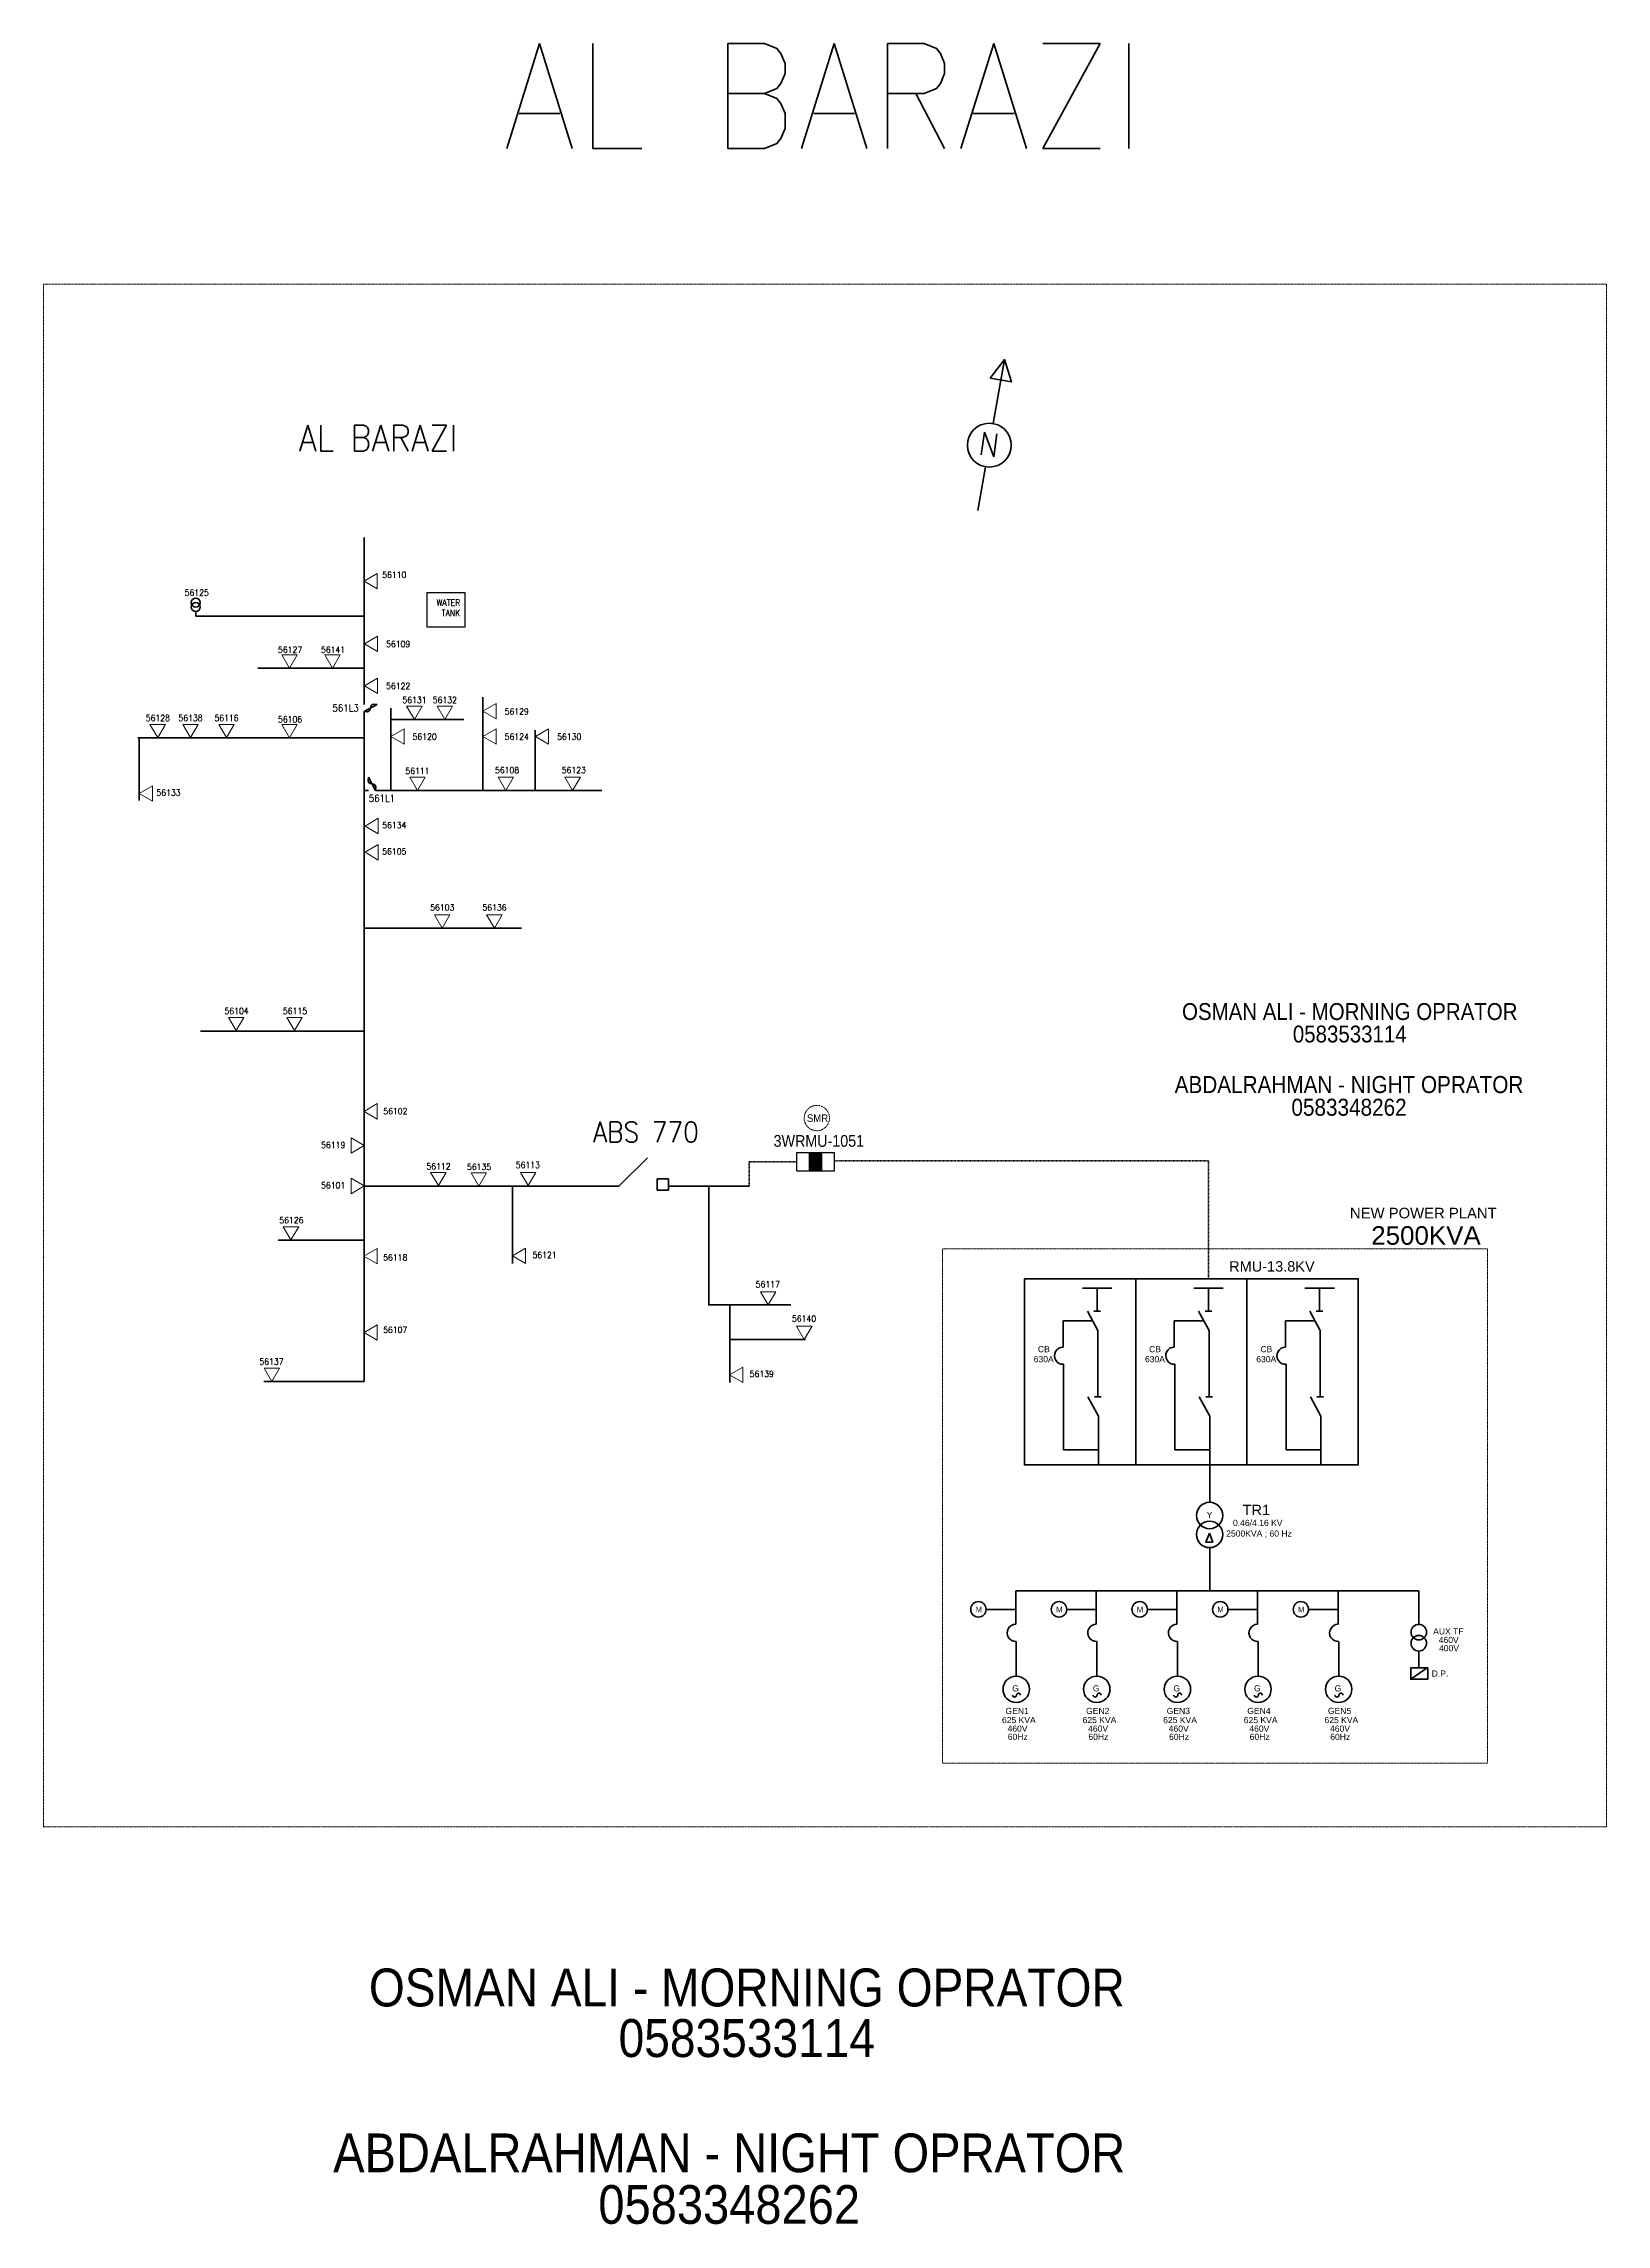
# Model space of a CAD drawing. Header units: metres. Extents: x 65984 to 144644, y -19036 to 23726.
# Drawn here: x 71180 to 73760, y 12937 to 16538 of the extents above; entities that cross this region are included whole.
import ezdxf
from ezdxf.enums import TextEntityAlignment as Align

# ---------------------------------------------------------------- set-up
doc = ezdxf.new("R2010")
doc.units = ezdxf.units.M
doc.header["$MEASUREMENT"] = 0
doc.linetypes.add('DGN Style 3', pattern=[0.013877, 0, -0.013877])
doc.linetypes.add('DGN Style 7', pattern=[2, 0.9, -0.4, 0.3, -0.4])
doc.layers.get('0').update_dxf_attribs({"color": 95, "lineweight": 40})
for name, color, linetype, lineweight in [('d_eos no', 121, 'Continuous', 40), ('d_tf no', 6, 'Continuous', 40), ('d_tf_200', 1, 'Continuous', 40), ('d_ug cable', 95, 'Continuous', 40), ('d_village name', 7, 'Continuous', 40), ('EXI TRANS 3PH', 7, 'Continuous', 0), ('FDR  2  03', 240, 'Continuous', 40), ('FDR  2  05', 154, 'Continuous', 40), ('FDR  2  19', 172, 'Continuous', 40), ('FDR  3  01', 30, 'Continuous', 40), ('FDR  3  06', 59, 'Continuous', 40), ('FDR  4  02', 126, 'Continuous', 40), ('FUSE CUT OUT', 2, 'Continuous', 40), ('O H MAIN FEEDER', 4, 'Continuous', 100), ('RMU', 30, 'Continuous', 120)]:
    doc.layers.add(name, color=color, linetype=linetype, lineweight=lineweight)
doc.styles.add('Style-Arial', font='arial.ttf')
doc.styles.add('Style-msdefault', font='msdefault.shx')
doc.styles.add('Style-STANDARD', font='STANDARD.shx')

msp = doc.modelspace()

# ---------------------------------------------------------------- texts
at = {"color": 7, "linetype": 'DGN Style 3', "attachment_point": 1, "line_spacing_factor": 1.8, "style": 'Style-Arial'}
for s, insert, char_height in [('NEW POWER PLANT', (73336.9, 14615.5), 17.544), ('2500KVA', (73372.1, 14585.1), 30.63), ('RMU-13.8KV', (73137.5, 14527.3), 17.15), ('630A', (72814.7, 14370.6), 10.12), ('CB', (72821.6, 14387.1), 10.12), ('630A', (72998.4, 14370.6), 10.12), ('CB', (73005.3, 14387.1), 10.12), ('630A', (73182.2, 14370.6), 10.12), ('CB', (73189, 14387.1), 10.12), ('TR1', (73159.8, 14125.1), 17.15), ('Y', (73100.4, 14113.4), 10.1), ('2500KVA ; 60 Hz', (73132.5, 14082.7), 10.122), ('0.46/4.16 KV', (73143.8, 14100.3), 10.122), ('M', (72718.7, 13956.6), 9.11), ('M', (72851.8, 13956.6), 9.11), ('M', (72984.9, 13956.6), 9.11), ('M', (73118, 13956.6), 9.11), ('M', (73251.1, 13956.6), 9.11), ('AUX TF', (73474.3, 13921.1), 10.12), ('460V', (73483.5, 13907), 10.12), ('400V', (73484, 13893.3), 10.12), ('G', (72779.2, 13827), 10.1), ('G', (72912.3, 13827), 10.1), ('G', (73045.4, 13827), 10.1), ('G', (73178.5, 13827), 10.1), ('G', (73311.6, 13827), 10.1), ('D.P.', (73471.9, 13851.5), 10.12), ('625 KVA', (72762.3, 13774.7), 10.12), ('GEN1', (72768.1, 13789.8), 10.12), ('460V', (72771.5, 13760.6), 10.12), ('625 KVA', (72895.4, 13774.7), 10.12), ('GEN2', (72901.2, 13789.8), 10.12), ('460V', (72904.6, 13760.6), 10.12), ('625 KVA', (73028.5, 13774.7), 10.12), ('GEN3', (73034.3, 13789.8), 10.12), ('460V', (73037.7, 13760.6), 10.12), ('625 KVA', (73161.6, 13774.7), 10.12), ('GEN4', (73167.4, 13789.8), 10.12), ('460V', (73170.8, 13760.6), 10.12), ('625 KVA', (73294.8, 13774.7), 10.12), ('GEN5', (73300.5, 13789.8), 10.12), ('460V', (73304, 13760.6), 10.12), ('60Hz', (72771.9, 13747), 10.12), ('60Hz', (72905, 13747), 10.12), ('60Hz', (73038.2, 13747), 10.12), ('60Hz', (73171.3, 13747), 10.12), ('60Hz', (73304.4, 13747), 10.12)]:
    msp.add_mtext(s, dxfattribs=dict(at, insert=insert, char_height=char_height))
at = {"layer": 'd_eos no', "color": 7, "linetype": 'Continuous', "lineweight": 13, "ltscale": 3.027304, "insert": (72468.3, 16451.1), "char_height": 839.804, "attachment_point": 5, "style": 'Style-STANDARD'}
msp.add_mtext('\\FSTANDARD;\\H0.20605x;AL BARAZI', dxfattribs=at)
at = {"layer": 'd_tf no', "color": 1, "linetype": 'Continuous', "lineweight": 13, "style": 'Style-msdefault', "width": 0.945946}
msp.add_text('SMR', height=12.49, dxfattribs=at).set_placement((72440.2, 14769.7), align=Align.TOP_LEFT)
at = {"layer": 'd_tf no', "color": 2, "linetype": 'Continuous', "lineweight": 40, "ltscale": 3.994301, "style": 'Style-msdefault', "width": 0.909091}
msp.add_text('3WRMU-1051', height=19.41, dxfattribs=at).set_placement((72459.9, 14725.9), align=Align.MIDDLE_CENTER)
at = {"layer": 'd_tf no', "color": 2, "linetype": 'Continuous', "lineweight": 40, "ltscale": 5.145954, "insert": (73336.6, 14920.7), "char_height": 27.803, "attachment_point": 5, "line_spacing_factor": 0.8, "style": 'Style-STANDARD'}
msp.add_mtext('\\Fmsdefault;\\H1x;\\W0.909091;OSMAN ALI - MORNING OPRATOR\\P0583533114', dxfattribs=at)
at = {"layer": 'd_tf no', "color": 2, "linetype": 'Continuous', "lineweight": 40, "ltscale": 5.191216, "insert": (73335.4, 14800), "char_height": 28.133, "attachment_point": 5, "line_spacing_factor": 0.8, "style": 'Style-STANDARD'}
msp.add_mtext('\\Fmsdefault;\\H1x;\\W0.909091;ABDALRAHMAN - NIGHT OPRATOR \\P0583348262', dxfattribs=at)
at = {"layer": 'd_tf no', "color": 2, "linetype": 'Continuous', "lineweight": 40, "ltscale": 9.444179, "insert": (72341, 13285.9), "char_height": 62.638, "attachment_point": 5, "line_spacing_factor": 0.8, "style": 'Style-STANDARD'}
msp.add_mtext('\\Fmsdefault;\\H1x;\\W0.909091;OSMAN ALI - MORNING OPRATOR\\P0583533114', dxfattribs=at)
at = {"layer": 'd_tf no', "color": 2, "linetype": 'Continuous', "lineweight": 40, "ltscale": 9.591124, "insert": (72311.9, 13012), "char_height": 63.9, "attachment_point": 5, "line_spacing_factor": 0.8, "style": 'Style-STANDARD'}
msp.add_mtext('\\Fmsdefault;\\H1x;\\W0.909091;ABDALRAHMAN - NIGHT OPRATOR \\P0583348262', dxfattribs=at)
at = {"layer": 'FDR  3  01', "color": 121, "linetype": 'Continuous', "lineweight": 40, "style": 'Style-STANDARD'}
for s, p in [('561L3', (71678.5, 15440.7)), ('561L1', (71738.5, 15291.6))]:
    msp.add_text(s, height=11.43, dxfattribs=at).set_placement(p, align=Align.MIDDLE_CENTER)
at = {"layer": 'FDR  3  01', "color": 7, "linetype": 'Continuous', "lineweight": 40, "style": 'Style-STANDARD'}
msp.add_text('ABS 770', height=33.13, dxfattribs=at).set_placement((72174.4, 14740.6), align=Align.MIDDLE_CENTER)
at = {"layer": 'FDR  4  02', "color": 131, "linetype": 'Continuous', "lineweight": 53, "insert": (71732.2, 15850.6), "char_height": 42.82, "attachment_point": 5, "rotation": 359.9998, "style": 'Style-STANDARD'}
msp.add_mtext('AL BARAZI\\P\\P', dxfattribs=at)
at = {"layer": 'RMU', "color": 6, "linetype": 'Continuous', "lineweight": 40, "char_height": 10.21, "style": 'Style-STANDARD'}
for s, insert, attachment_point, rotation in [('56110^J\\P\\P\\P', (71778.8, 15665.7), 3, 359.9998), ('56125', (71452.6, 15636.2), 3, 359.9998), ('WATER\\PTANK\\P', (71867.8, 15619.7), 3, 359.9998), ('56127', (71606.7, 15541.9), 3, 359.9998), ('56141', (71677.7, 15541.9), 3, 359.9998), ('56109^J\\P\\P\\P', (71785.2, 15551.3), 3, 359.9998), ('56122', (71785.2, 15482.1), 3, 359.9998), ('56131', (71812.1, 15459), 3, 359.9998), ('56132', (71862.3, 15459), 3, 359.9998), ('56128', (71388.3, 15429.2), 3, 359.9998), ('56138', (71442.3, 15429.2), 3, 359.9998), ('56116', (71501.8, 15429.2), 3, 359.9998), ('56106^J\\P\\P\\P', (71606.7, 15426.9), 3, 359.9998), ('56129', (71981, 15440), 3, 359.9998), ('56120', (71829, 15398.3), 3, 359.9998), ('56124', (71981, 15398.3), 3, 359.9998), ('56130', (72067.7, 15398.3), 3, 359.9998), ('56111^J\\P\\P\\P', (71817, 15341.9), 3, 359.9998), ('56108^J\\P\\P\\P', (71965, 15343.2), 3, 359.9998), ('56123', (72075.2, 15343.2), 3, 359.9998), ('56133\\P', (71406, 15306), 3, 359.9998), ('56134\\P', (71778.8, 15252.3), 3, 359.9998), ('56105^J\\P\\P\\P', (71778.8, 15208.9), 3, 359.9998), ('56103^J\\P\\P\\P', (71858, 15116.4), 3, 359.9998), ('56136', (71944.3, 15116.4), 3, 359.9998), ('56104^J\\P\\P\\P', (71518.3, 14945.6), 3, 359.9998), ('56115', (71614.9, 14945.6), 3, 359.9998), ('56102^J\\P\\P\\P', (71780.6, 14780.1), 3, 359.9998), ('56119', (71638, 14724.1), 1, 0.0002), ('56113^J\\P\\P\\P', (71999.3, 14691.3), 3, 359.9998), ('56101\\P', (71638, 14657.5), 1, 0.0002), ('56112^J\\P\\P\\P', (71851.8, 14688.9), 3, 359.9998), ('56135', (71918.8, 14688.2), 3, 359.9998), ('56126', (71608.9, 14600.1), 3, 359.9998), ('56118^J\\P^J\\P^J\\P^J', (71780.4, 14538.5), 3, 359.9998), ('56121', (72027, 14542.7), 3, 359.9998), ('56117^J\\P^J\\P^J\\P^J', (72395.5, 14494.3), 3, 359.9998), ('56107^J\\P\\P\\P', (71780.3, 14419.1), 3, 359.9998), ('56140', (72455.4, 14437.5), 3, 359.9998), ('56137', (71536.1, 14366.6), 1, 359.9998), ('56139', (72385.6, 14346.3), 3, 359.9998)]:
    msp.add_mtext(s, dxfattribs=dict(at, insert=insert, attachment_point=attachment_point, rotation=rotation))

# ---------------------------------------------------------------- blocks, each defined once
blk = doc.blocks.new('TFU_59')
at = {"layer": 'd_tf_200', "color": 55, "linetype": 'Continuous', "lineweight": 53}
blk.add_line((0, 10), (0, 0), dxfattribs=at)
for centre in [(0, 30), (0, 20)]:
    blk.add_circle(centre, 10, dxfattribs=at)
blk = doc.blocks.new('FCO')
at = {"color": 0, "linetype": 'ByBlock', "lineweight": -2}
for p, q in [((-5, 0), (-3.75, 0)), ((-1.25, 0), (-3.75, 2.5)), ((-1.25, 0), (0, 0))]:
    blk.add_line(p, q, dxfattribs=at)
blk = doc.blocks.new('FUSE_3')
at = {"layer": 'FUSE CUT OUT', "color": 2, "linetype": 'Continuous'}
blk.add_open_spline([(-3.75, 2.5), (-4.55, 0.25), (-0.55, 2.15), (-1.25, 0)], degree=3, dxfattribs=at)
at = {"layer": 'FUSE CUT OUT', "color": 2, "linetype": 'Continuous', "zscale": 5.765193185761177}
blk.add_blockref('FCO', (0, 0), dxfattribs=at)
blk = doc.blocks.new('TRA1_3')
at = {"layer": 'EXI TRANS 3PH', "color": 1, "linetype": 'Continuous', "lineweight": 0, "extrusion": (0, 0, -1), "flags": 128}
blk.add_lwpolyline([(-10, -17), (0, 0), (10, -17)], close=True, dxfattribs=at)
blk = doc.blocks.new('TRA1_2')
at = {"layer": 'EXI TRANS 3PH', "color": 1, "linetype": 'Continuous', "lineweight": 0, "xscale": 1.000046566207833, "yscale": 1.000046566207833, "zscale": 1.000046566207833, "rotation": 180}
blk.add_blockref('TRA1_3', (0, 0), dxfattribs=at)
blk = doc.blocks.new('*U1471')
at = {"layer": 'FDR  2  05', "color": 94, "linetype": 'Continuous', "lineweight": 53}
for p, q in [((7.6, 23.4), (30.8, 155)), ((-8.1, -65.4), (-23.9, -155))]:
    blk.add_line(p, q, dxfattribs=at)
at = {"layer": 'FDR  2  05', "color": 94, "linetype": 'Continuous', "lineweight": 53, "flags": 128}
blk.add_lwpolyline([(1.4, 116.9), (30.8, 155), (45.3, 109.1)], close=True, dxfattribs=at)
at = {"layer": 'FDR  2  05', "color": 94, "linetype": 'Continuous', "lineweight": 53}
blk.add_circle((-0.3, -21), 45.1, dxfattribs=at)
at = {"layer": 'FDR  3  01', "color": 121, "linetype": 'Continuous', "lineweight": 40, "style": 'Style-STANDARD'}
blk.add_text('N', height=47.5, rotation=172, dxfattribs=at).set_placement((-0.6, -19.5), align=Align.MIDDLE_CENTER)
blk = doc.blocks.new('*U3837')
at = {"extrusion": (0, 0, -1)}
blk.add_arc((0, 0), 2, 270, 90, dxfattribs=at)
blk.add_arc((0, 0), 2, 270, 90)

# ---------------------------------------------------------------- linework, layer by layer
for p, q in [((72943.8, 14483), (72895.2, 14483)), ((72919.5, 14444.8), (72919.5, 14483)), ((73127.5, 14483), (73078.9, 14483)), ((73103.2, 14444.8), (73103.2, 14483)), ((73311.2, 14483), (73262.6, 14483)), ((73286.9, 14444.8), (73286.9, 14483)), ((72913.9, 14444.8), (72925, 14444.8)), ((73097.7, 14444.8), (73108.7, 14444.8)), ((73281.4, 14444.8), (73292.4, 14444.8)), ((72911.9, 14428.7), (72863.2, 14428.7)), ((72863.2, 14428.7), (72863.2, 14385.4)), ((73095.6, 14428.7), (73046.9, 14428.7)), ((73046.9, 14428.7), (73046.9, 14385.4)), ((73279.3, 14428.7), (73230.6, 14428.7)), ((73230.6, 14428.7), (73230.6, 14385.4)), ((72864, 14357), (72864, 14215.6)), ((73047.7, 14357), (73047.7, 14215.6)), ((73231.4, 14357), (73231.4, 14215.6)), ((72915, 14303.4), (72926.1, 14303.4)), ((72920.5, 14303.4), (72920.5, 14319.1)), ((73098.7, 14303.4), (73109.8, 14303.4)), ((73104.2, 14303.4), (73104.2, 14319.1)), ((73282.4, 14303.4), (73293.5, 14303.4)), ((73287.9, 14303.4), (73287.9, 14319.1)), ((72921.5, 14215.6), (72864, 14215.6)), ((73105.3, 14215.6), (73047.7, 14215.6)), ((73289, 14215.6), (73231.4, 14215.6)), ((73105.3, 14054.3), (73105.3, 13983.2)), ((72785, 13983.2), (72785, 13927.7)), ((73450.6, 13983.2), (72785, 13983.2)), ((72918.1, 13983.2), (72918.1, 13927.7)), ((73051.3, 13983.2), (73051.3, 13927.7)), ((73184.4, 13983.2), (73184.4, 13927.7)), ((73317.5, 13983.2), (73317.5, 13927.7)), ((73450.6, 13983.2), (73450.6, 13927.7)), ((72784.4, 13952.4), (72736.2, 13952.4)), ((72917.5, 13952.4), (72869.3, 13952.4)), ((73050.7, 13952.4), (73002.4, 13952.4)), ((73183.8, 13952.4), (73135.5, 13952.4)), ((73316.9, 13952.4), (73268.6, 13952.4)), ((72785.8, 13899.3), (72785.8, 13842.2)), ((72919, 13899.3), (72919, 13842.2)), ((73052.1, 13899.3), (73052.1, 13842.2)), ((73185.2, 13899.3), (73185.2, 13842.2)), ((73318.3, 13899.3), (73318.3, 13842.2)), ((73450.6, 13883.5), (73450.6, 13855.7)), ((73464.7, 13855.7), (73437.4, 13837.1))]:
    msp.add_line(p, q)
at = {"flags": 128}
for points in [[(72920.5, 14319.1), (72920.5, 14412.7), (72903.3, 14444.8)], [(73104.2, 14319.1), (73104.2, 14412.7), (73087, 14444.8)], [(73287.9, 14319.1), (73287.9, 14412.7), (73270.7, 14444.8)], [(72921.5, 14191), (72921.5, 14271.4), (72904.3, 14303.4)], [(73105.3, 14129.1), (73105.3, 14271.4), (73088, 14303.4)], [(73289, 14191), (73289, 14271.4), (73271.7, 14303.4)], [(73455.3, 13855.7), (73465.3, 13855.7), (73465.3, 13837.1), (73437.4, 13837.1), (73437.4, 13855.7), (73455.3, 13855.7)]]:
    msp.add_lwpolyline(points, dxfattribs=at)
at = {"color": 7, "lineweight": 40, "flags": 128}
for points in [[(73104.5, 14063.5), (73098.9, 14063.5), (73105.1, 14078.2)], [(73104.5, 14063.5), (73110.5, 14063.5), (73105.1, 14078.2)]]:
    msp.add_lwpolyline(points, dxfattribs=at)
for centre, radius, start, end in [((72863.2, 14371.2), 14.2, 90, 272.976), ((73046.9, 14371.2), 14.2, 90, 272.976), ((73230.6, 14371.2), 14.2, 90, 272.976), ((72785, 13913.5), 14.2, 90, 272.976), ((72918.1, 13913.5), 14.2, 90, 272.976), ((73051.3, 13913.5), 14.2, 90, 272.976), ((73184.4, 13913.5), 14.2, 90, 272.976), ((73317.5, 13913.5), 14.2, 90, 272.976), ((72783, 13810.8), 3.28, 180, 0), ((72916.1, 13810.8), 3.28, 180, 0), ((73049.3, 13810.8), 3.28, 180, 0), ((73182.4, 13810.8), 3.28, 180, 0), ((73315.5, 13810.8), 3.28, 180, 0)]:
    msp.add_arc(centre, radius, start, end)
at = {"extrusion": (0, 0, -1)}
for centre in [(-72789.6, 13810.8), (-72922.7, 13810.8), (-73055.8, 13810.8), (-73188.9, 13810.8), (-73322.1, 13810.8)]:
    msp.add_arc(centre, 3.28, 0, 180, dxfattribs=at)
at = {"layer": 'd_ug cable', "color": 2, "linetype": 'Continuous', "lineweight": 0, "flags": 128}
msp.add_lwpolyline([(72444.4, 14706.7), (72464.5, 14706.7), (72464.5, 14675.7), (72444.4, 14675.7)], close=True, dxfattribs=at)
at = {"layer": 'd_ug cable', "color": 2, "linetype": 'DGN Style 3', "lineweight": 0}
msp.add_circle((72456.6, 14763.6), 20.9, dxfattribs=at)
at = {"layer": 'd_ug cable', "color": 2, "linetype": 'Continuous', "lineweight": 0, "extrusion": (0, 0, -1)}
msp.add_solid([(-72444.4, 14706.7), (-72464.5, 14706.7), (-72444.4, 14675.7), (-72464.5, 14675.7)], dxfattribs=at)
at = {"layer": 'd_village name', "color": 2, "linetype": 'Continuous', "lineweight": 30, "ltscale": 3.275818, "flags": 128}
for points in [[(72423.6, 14706.7), (72485.4, 14706.7), (72485.4, 14675.7), (72423.6, 14675.7)], [(72444.4, 14706.7), (72464.5, 14706.7), (72464.5, 14675.7), (72444.4, 14675.7)]]:
    msp.add_lwpolyline(points, close=True, dxfattribs=at)
at = {"layer": 'FDR  2  03', "color": 7, "linetype": 'Continuous', "lineweight": 80}
msp.add_line((72129.9, 14651.4), (72176.9, 14697.8), dxfattribs=at)
at = {"layer": 'FDR  2  03', "color": 121, "linetype": 'Continuous', "lineweight": 80}
msp.add_line((72211.4, 14651.4), (72344.7, 14651.4), dxfattribs=at)
at = {"layer": 'FDR  2  03', "color": 7, "linetype": 'Continuous', "lineweight": 80, "flags": 128}
msp.add_lwpolyline([(72193.1, 14663), (72211.4, 14663), (72211.4, 14644.6), (72193.1, 14644.6)], close=True, dxfattribs=at)
at = {"layer": 'FDR  2  05', "color": 94, "linetype": 'Continuous', "lineweight": 53}
for p, q in [((71431.1, 15592.4), (71709.1, 15592.4)), ((71533.5, 15506.6), (71709.1, 15506.6)), ((71905, 15304.7), (71905, 15458.8)), ((71753, 15304.7), (71753, 15440.3)), ((71753, 15421.8), (71873.8, 15421.8)), ((71335.2, 15391.5), (71709.1, 15391.5)), ((71337.8, 15391.5), (71337.8, 15288.2)), ((71991.6, 15304.7), (71991.6, 15404.2)), ((71708.5, 15304.7), (71716.2, 15304.7)), ((71730.5, 15304.7), (72101.4, 15304.7)), ((71709.1, 15077.2), (71969, 15077.2)), ((71709.1, 14907.3), (71438.6, 14907.3)), ((71954.1, 14651.4), (71954.1, 14523.6)), ((71709.1, 14561.9), (71567, 14561.9)), ((72312.7, 14455.1), (72312.7, 14327.2))]:
    msp.add_line(p, q, dxfattribs=at)
at = {"layer": 'FDR  2  05', "color": 94, "linetype": 'Continuous', "lineweight": 53, "flags": 128}
for points in [[(72278, 14651.4), (72278, 14455.1), (72413.5, 14455.1)], [(72312.7, 14398.2), (72437.8, 14398.2)]]:
    msp.add_lwpolyline(points, dxfattribs=at)
at = {"layer": 'FDR  2  05', "color": 114, "linetype": 'Continuous', "lineweight": 40, "flags": 128}
for points in [[(72799.5, 14498.3), (72983.2, 14498.3), (72983.2, 14191), (72799.5, 14191)], [(72983.2, 14498.3), (73166.9, 14498.3), (73166.9, 14191), (72983.2, 14191)], [(73166.9, 14498.3), (73350.6, 14498.3), (73350.6, 14191), (73166.9, 14191)]]:
    msp.add_lwpolyline(points, close=True, dxfattribs=at)
at = {"layer": 'FDR  2  19', "color": 1, "linetype": 'DGN Style 3', "lineweight": 53}
for p, q in [((72344.7, 14691.2), (72423.6, 14691.2)), ((72344.7, 14651.4), (72344.7, 14691.2)), ((72485.4, 14692.8), (73103.2, 14692.8)), ((73103.2, 14692.8), (73103.2, 14498.3))]:
    msp.add_line(p, q, dxfattribs=at)
at = {"layer": 'FDR  2  19', "color": 191, "linetype": 'Continuous', "lineweight": 30, "flags": 128}
msp.add_lwpolyline([(71813.1, 15631.6), (71875.4, 15631.6), (71875.4, 15574.2), (71813.1, 15574.2)], close=True, dxfattribs=at)
at = {"layer": 'FDR  3  06', "color": 131, "linetype": 'DGN Style 7', "lineweight": 0, "flags": 128}
for points in [[(71179.8, 16140.4), (73760.4, 16140.4), (73760.4, 13593.4), (71179.8, 13593.4)], [(72664.3, 14547.5), (73563.9, 14547.5), (73563.9, 13698.2), (72664.3, 13698.2)]]:
    msp.add_lwpolyline(points, close=True, dxfattribs=at)
at = {"layer": 'O H MAIN FEEDER', "lineweight": 200, "ltscale": 1.274305}
for p, q in [((71709.1, 15722.4), (71709.1, 15448.7)), ((71709.1, 15431.2), (71709.1, 14328.9)), ((71709.1, 14651.4), (72129.9, 14651.4)), ((72211.4, 14651.4), (72344.7, 14651.4)), ((71709.1, 14328.9), (71543.6, 14328.9))]:
    msp.add_line(p, q, dxfattribs=at)

# ---------------------------------------------------------------- block references
for p, xscale, yscale, zscale in [((73105.2, 14107.4), 10.89133781816882, 10.89133781816882, 10.89133781816882), ((73105.2, 14076.1), 10.89133781816882, 10.89133781816882, 10.89133781816882), ((72723.4, 13952.4), 6.362328325166346, 6.362328325166346, 6.362328325166346), ((72856.5, 13952.4), 6.362328325166346, 6.362328325166346, 6.362328325166346), ((72989.7, 13952.4), 6.362328325166346, 6.362328325166346, 6.362328325166346), ((73122.8, 13952.4), 6.362328325166346, 6.362328325166346, 6.362328325166346), ((73255.9, 13952.4), 6.362328325166346, 6.362328325166346, 6.362328325166346), ((73450.6, 13914.8), 6.431226068250508, 6.431226068250508, 6.431226068250508), ((73450.6, 13896.4), 6.431226068250508, 6.431226068250508, 6.431226068250508), ((72785.8, 13820.4), 10.89133781816882, 10.89133781816882, 10.89133781816882), ((72918.9, 13820.4), 10.89133781816882, 10.89133781816882, 10.89133781816882), ((73052.1, 13820.4), 10.89133781816882, 10.89133781816882, 10.89133781816882), ((73185.2, 13820.4), 10.89133781816882, 10.89133781816882, 10.89133781816882), ((73318.3, 13820.4), 10.89133781816882, 10.89133781816882, 10.89133781816882)]:
    msp.add_blockref('*U3837', p, dxfattribs=dict(xscale=xscale, yscale=yscale, zscale=zscale))
at = {"layer": 'd_tf_200', "color": 55, "linetype": 'Continuous', "lineweight": 53, "extrusion": (0, 0, -1), "xscale": 0.746496, "yscale": 0.746496, "zscale": 0.746496, "rotation": 359.9999999999999}
msp.add_blockref('TFU_59', (-71431.1, 15592.4), dxfattribs=at)
at = {"layer": 'EXI TRANS 3PH', "color": 1, "linetype": 'Continuous', "lineweight": 0}
for p, xscale, yscale, zscale, rotation in [((71709.1, 15650), 1.273773150146958, 1.276555723200126, 1.273773150146958, 269.9998128257427), ((71709.4, 15546.6), 1.273773150146958, 1.276555723200126, 1.273773150146958, 269.9998128257427), ((71585.9, 15506.6), 1.273773150146959, 1.276555723200126, 1.273773150146959, 359.9998128257427), ((71656.9, 15506.6), 1.273773150146959, 1.276555723200126, 1.273773150146959, 359.9998128257427), ((71709.4, 15477.4), 1.273773150146958, 1.276555723200126, 1.273773150146958, 269.9998128257427), ((71905.3, 15435.3), 1.273773150146958, 1.276555723200127, 1.273773150146958, 269.9998128257427), ((71368.2, 15391.8), 1.273773150146959, 1.276555723200126, 1.273773150146959, 359.9998128257427), ((71422.3, 15391.8), 1.273773150146959, 1.276555723200126, 1.273773150146959, 359.9998128257427), ((71481.8, 15391.8), 1.273773150146959, 1.276555723200126, 1.273773150146959, 359.9998128257427), ((71585.9, 15391.6), 1.273773150146959, 1.276555723200126, 1.273773150146959, 359.9998128257427), ((71792, 15421.8), 1.273773150146959, 1.276555723200126, 1.273773150146959, 359.9998128257427), ((71842.3, 15421.8), 1.273773150146959, 1.276555723200126, 1.273773150146959, 359.9998128257427), ((71753.3, 15393.6), 1.273773150146958, 1.276555723200126, 1.273773150146958, 269.9998128257427), ((71905.3, 15393.6), 1.273773150146958, 1.276555723200127, 1.273773150146958, 269.9998128257427), ((71992, 15393.6), 1.273773150146958, 1.276555723200127, 1.273773150146958, 269.9998128257427), ((71337.8, 15299.5), 1.273773150146958, 1.276555723200126, 1.273773150146958, 269.9998128257427), ((71797, 15304.7), 1.273773150146959, 1.276555723200126, 1.273773150146959, 359.9998128257427), ((71943.2, 15304.7), 1.273773150146959, 1.276555723200126, 1.273773150146959, 359.9998128257427), ((72053.4, 15304.7), 1.273773150146959, 1.276555723200126, 1.273773150146959, 359.9998128257427), ((71710.6, 15245.8), 1.273773150146958, 1.276555723200126, 1.273773150146958, 269.9998128257427), ((71710.6, 15202.4), 1.273773150146958, 1.276555723200126, 1.273773150146958, 269.9998128257427), ((71837.8, 15077.2), 1.273773150146959, 1.276555723200126, 1.273773150146959, 359.9998128257427), ((71924.1, 15077.2), 1.273773150146959, 1.276555723200126, 1.273773150146959, 359.9998128257427), ((71497.6, 14907.9), 1.273773150146959, 1.276555723200126, 1.273773150146959, 359.9998128257427), ((71594.2, 14907.9), 1.273773150146959, 1.276555723200126, 1.273773150146959, 359.9998128257427), ((71709.1, 14774.7), 1.273773150146958, 1.276555723200126, 1.273773150146958, 269.9998128257427), ((71831.6, 14652.1), 1.273773150146959, 1.276555723200126, 1.273773150146959, 359.9998128257427), ((71898.6, 14651.4), 1.273773150146959, 1.276555723200126, 1.273773150146959, 359.9998128257427), ((71979.9, 14652.1), 1.273773150146959, 1.276555723200126, 1.273773150146959, 359.9998128257427), ((71588.3, 14562.4), 1.273773150146959, 1.276555723200126, 1.273773150146959, 359.9998128257427), ((71708.8, 14535.5), 1.273773150146958, 1.276555723200126, 1.273773150146958, 269.9998128257427), ((71954, 14536), 1.273773150146958, 1.276555723200126, 1.273773150146958, 269.9998128257427), ((72376.1, 14455.1), 1.273773150146959, 1.276555723200126, 1.273773150146959, 359.9998128257427), ((71709, 14409.7), 1.273773150146958, 1.276555723200126, 1.273773150146958, 269.9998128257427), ((72435.9, 14398.2), 1.273773150146959, 1.276555723200126, 1.273773150146959, 359.9998128257427), ((72312.6, 14339.7), 1.273773150146958, 1.276555723200126, 1.273773150146958, 269.9998128257427)]:
    msp.add_blockref('TRA1_2', p, dxfattribs=dict(at, xscale=xscale, yscale=yscale, zscale=zscale, rotation=rotation))
at = {"layer": 'EXI TRANS 3PH', "color": 1, "linetype": 'Continuous', "lineweight": 0, "extrusion": (0, 0, -1), "yscale": 1.276555723200126}
for p, xscale, zscale, rotation in [((-71709.1, 14718.2), 1.273773150146958, 1.273773150146958, 269.9998128257427), ((-71709.1, 14651.5), 1.273773150146958, 1.273773150146958, 269.9998128257427), ((-71556.7, 14328.9), 1.27377315014696, 1.27377315014696, 0.000187174240981345)]:
    msp.add_blockref('TRA1_2', p, dxfattribs=dict(at, xscale=xscale, zscale=zscale, rotation=rotation))
at = {"layer": 'FDR  2  05', "color": 94, "linetype": 'Continuous', "lineweight": 53, "xscale": 0.8031301631593107, "yscale": 0.8031301631593107, "zscale": 0.8031301631593107}
msp.add_blockref('*U1471', (72741.6, 15891.5), dxfattribs=at)
at = {"layer": 'FUSE CUT OUT', "color": 2, "linetype": 'Continuous', "xscale": 4.703212747801936, "yscale": 8.700461999441707, "zscale": 4.703212747801936, "rotation": 270.0000000000202}
msp.add_blockref('FUSE_3', (71709.1, 15429), dxfattribs=at)
at = {"layer": 'FUSE CUT OUT', "color": 2, "linetype": 'Continuous', "xscale": 4.703212747801936, "yscale": 8.700461999441709, "zscale": 4.703212747801936}
msp.add_blockref('FUSE_3', (71733.9, 15304.7), dxfattribs=at)

msp.set_redraw_order([(e.dxf.handle, doc.entitydb.next_handle()) for e in msp.query("TEXT MTEXT ATTDEF DIMENSION ARC_DIMENSION")])  # texts and dimensions are drawn at this point

doc.saveas('drawing.dxf')
